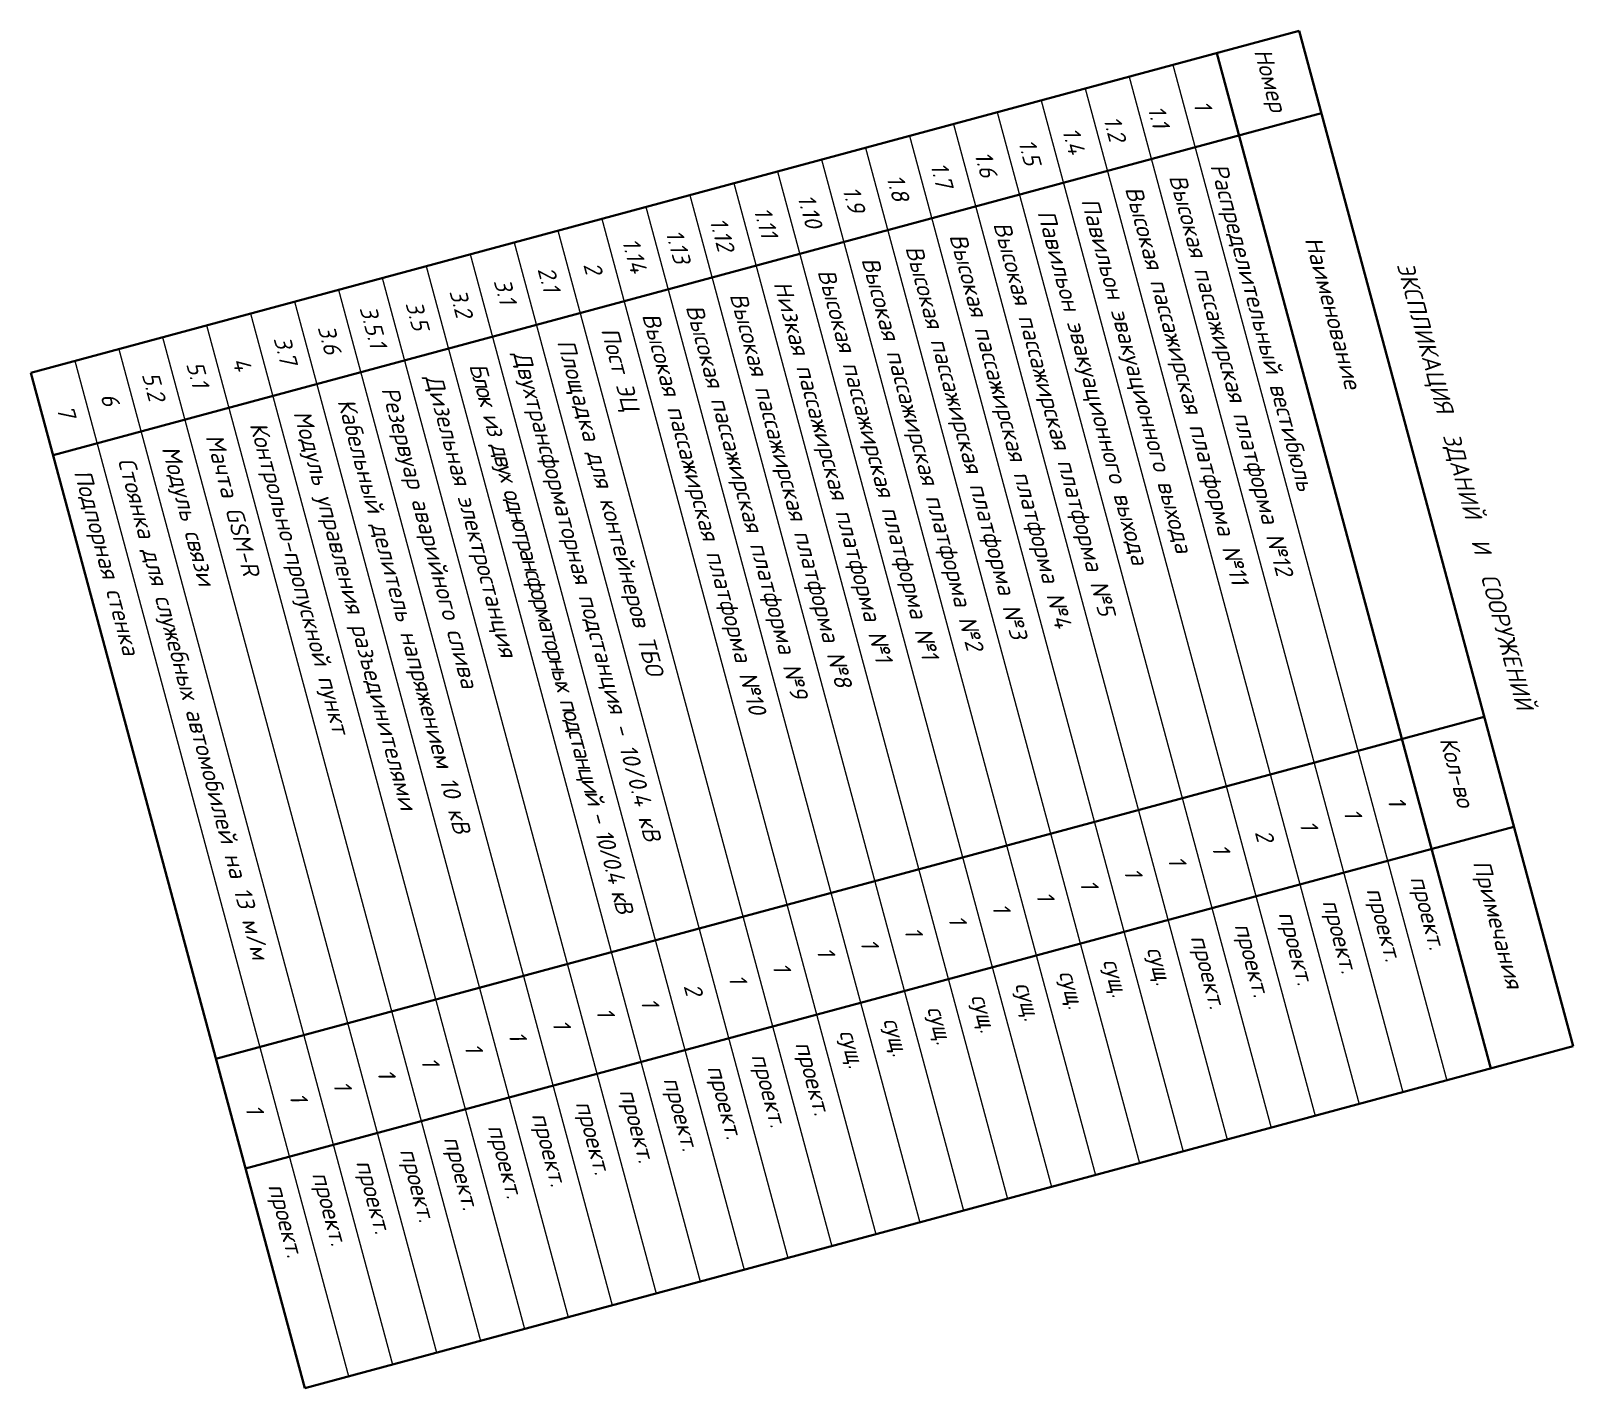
# Model space of a CAD drawing. Extents: x 9060 to 19887, y -4671 to 10703.
# Drawn here: x 10552.6 to 10823.8, y 10033.8 to 10272.6 of the extents above; entities that cross this region are included whole.
import ezdxf
from ezdxf.enums import TextEntityAlignment as Align

# ---------------------------------------------------------------- set-up
doc = ezdxf.new("R2010")
doc.units = 0
doc.header["$PDMODE"] = 3
doc.header["$PDSIZE"] = 1
doc.linetypes.add('Cплошная', pattern=[0])
doc.linetypes.add('осевая', pattern=[50.8, 31.75, -6.35, 6.35, -6.35])
doc.layers.add('-ВЕДОМОСТИ', color=7, linetype='Continuous')
doc.layers.add('МГТ_ГП_размеры', color=7, linetype='Continuous')
doc.layers.add('МГТ_ГП_ЗДАНИЯ', color=12, linetype='Continuous', lineweight=50, true_color=0xbd0000)
doc.layers.add('МГТ_ГП_ОСИ', color=12, linetype='осевая', lineweight=20, true_color=0xbd0000)
doc.styles.add('ГП', font='isocpeui.ttf')
doc.dimstyles.new('ГП_1000', dxfattribs={"dimscale": 0.5, "dimtxt": 2.5, "dimasz": 1.5, "dimexe": 0.8, "dimexo": 0, "dimgap": 0.8, "dimtad": 1, "dimdec": 1, "dimzin": 0, "dimdsep": 46, "dimtxsty": 'ГП', "dimblk": 'ARCHTICK', "dimcen": 3, "dimdle": 0.8, "dimclrd": 7, "dimclre": 7, "dimclrt": 7, "dimaunit": 1, "dimadec": 0, "dimazin": 0, "dimtfac": 1, "dimtdec": 1, "dimtmove": 0, "dimatfit": 3, "dimfxl": 0.18, "dimtfill": 1, "dimtolj": 1, "dimtzin": 0, "dimlwd": 18, "dimlwe": 18, "dimarcsym": 0})

msp = doc.modelspace()

# ---------------------------------------------------------------- texts
at = {"layer": '-ВЕДОМОСТИ', "lineweight": 5, "char_height": 3, "attachment_point": 1, "rotation": 285.0886, "style": 'ГП'}
for s, insert, width in [('\\pi0.70728;{\\W1;Номер}', (10770.33, 10270.5), 110), ('\\pi54.45568;1', (10745.67, 10313.22), 110), ('\\pi52.97045;1.2', (10730.22, 10309.06), 110), ('\\pi53.21364;1.1', (10737.94, 10311.14), 110), ('\\pi53.02841;1.4', (10722.97, 10307.11), 110), ('\\pi52.98068;1.5', (10715.25, 10305.02), 110), ('\\pi52.90341;1.7', (10699.8, 10300.86), 110), ('\\pi53.05909;1.6', (10707.53, 10302.94), 110), ('  Распределительный вестибюль', (10761.81, 10253.34), 110), ('\\pi52.97045;1.8', (10692.08, 10298.78), 110), ('  Высокая пассажирская платформа №12', (10754.57, 10251.38), 110), ('\\pi52.24773;1.10', (10676.63, 10294.61), 110), ('\\pi52.97273;1.9', (10684.35, 10296.69), 110), ('  Высокая пассажирская платформа №11', (10746.84, 10249.3), 110), ('\\pi52.4375;1.11', (10668.9, 10292.53), 110), ('  Павильон эвакуационного выхода', (10731.4, 10245.14), 110), ('  Павильон эвакуационного выхода', (10739.12, 10247.22), 110), ('\\pi52.19432;1.12', (10661.18, 10290.45), 110), ('  Высокая пассажирская платформа №5', (10723.67, 10243.05), 110), ('\\pi52.25227;1.14', (10645.77, 10286.9), 110), ('\\pi52.19545;1.13', (10653.46, 10288.36), 110), ('  Высокая пассажирская платформа №4', (10715.95, 10240.97), 110), ('\\pi20.636;{\\W1;Наименование}', (10774.06, 10256.64), 110), ('  Высокая пассажирская платформа №3', (10708.22, 10238.89), 110), ('\\pi52.625;2.1', (10630.82, 10282.26), 110), ('\\pi53.93523;2', (10638.54, 10284.34), 110), ('  Высокая пассажирская платформа №1', (10692.77, 10234.72), 110), ('  Высокая пассажирская платформа №2', (10700.5, 10236.81), 110), ('\\pi47.841;ЭКСПЛИКАЦИЯ  ЗДАНИЙ  И  СООРУЖЕНИЙ', (10783.16, 10278.42), 225.0024), ('\\pi52.625;3.1', (10623.1, 10280.18), 110), ('  Низкая пассажирская платформа №1', (10685.05, 10232.64), 110), ('\\pi52.39205;3.5', (10607.65, 10276.01), 110), ('\\pi52.38182;3.2', (10615.37, 10278.1), 110), ('  Высокая пассажирская платформа №8', (10677.33, 10230.56), 110), ('\\pi51.07159;3.5.1', (10599.92, 10273.93), 110), ('  Высокая пассажирская платформа №10', (10661.92, 10227.01), 110), ('  Высокая пассажирская платформа №9', (10669.6, 10228.48), 110), ('\\pi52.47045;3.6', (10592.2, 10271.85), 110), ('  Пост ЭЦ', (10654.69, 10224.46), 110), ('\\pi52.31477;3.7', (10584.48, 10269.76), 110), ('  {\\C7;Площадка для контейнеров ТБО}', (10646.97, 10222.37), 110), ('\\pi52.625;5.1', (10569.03, 10265.6), 110), ('\\pi54.07386;4', (10576.75, 10267.68), 110), ('  {\\T0.85;Блок из двух однотрансформаторных подстанций - 10/0.4 кВ}', (10631.52, 10218.21), 110), ('  Двухтрансформаторная подстанция - 10/0.4 кВ', (10639.24, 10220.29), 110), ('\\pi52.38182;5.2', (10561.3, 10263.52), 110), ('  Дизельная электростанция ', (10623.79, 10216.13), 110), ('\\pi54.09318;6', (10553.58, 10261.43), 110), ('  Резервуар аварийного слива', (10616.07, 10214.04), 110), ('\\pi54.17273;7', (10545.85, 10259.35), 110), ('{\\C7;  Модуль управления разъединителями}', (10600.62, 10209.88), 110), ('{\\C7;  Кабельный делитель напряжением 10 кВ}', (10608.35, 10211.96), 110), ('  Контрольно-пропускной пункт', (10592.9, 10207.8), 110), ('  Мачта GSM-R', (10585.17, 10205.71), 110), ('  Модуль связи', (10577.45, 10203.63), 110), ('  {\\C7;Подпорная стенка}', (10562, 10199.47), 110), ('  {\\C7;Стоянка для служебных автомобилей на 13 м/м}', (10569.72, 10201.55), 110), ('\\pi1.768;{\\W1;Кол-во}', (10802.69, 10150.43), 110), ('\\pi54.45568;1', (10779.77, 10190.77), 110), ('\\pi54.45568;1', (10772.05, 10188.69), 110), ('\\pi54.45568;1', (10764.32, 10186.6), 110), ('\\pi53.93523;2', (10756.6, 10184.52), 110), ('\\pi54.45568;1', (10741.15, 10180.36), 110), ('\\pi54.45568;1', (10748.88, 10182.44), 110), ('\\pi54.45568;1', (10733.43, 10178.27), 110), ('\\pi4.1633;{\\W1;Примечания}', (10807.9, 10131.12), 110), ('\\pi54.45568;1', (10725.7, 10176.19), 110), ('проект.', (10790.25, 10122.27), 110), ('проект.', (10797.98, 10124.35), 110), ('\\pi54.45568;1', (10710.25, 10172.03), 110), ('\\pi54.45568;1', (10717.98, 10174.11), 110), ('проект.', (10782.53, 10120.19), 110), ('\\pi54.45568;1', (10702.53, 10169.94), 110), ('проект.', (10774.8, 10118.1), 110), ('\\pi54.45568;1', (10694.81, 10167.86), 110), ('проект.', (10759.35, 10113.94), 110), ('проект.', (10767.08, 10116.02), 110), ('\\pi54.45568;1', (10679.4, 10164.31), 110), ('\\pi54.45568;1', (10687.08, 10165.78), 110), ('сущ.', (10751.63, 10111.86), 110), ('\\pi54.45568;1', (10671.63, 10161.61), 110), ('сущ.', (10743.91, 10109.77), 110), ('\\pi54.45568;1', (10663.91, 10159.53), 110), ('\\pi54.45568;1', (10663.91, 10159.53), 110), ('сущ.', (10736.18, 10107.69), 110), ('\\pi53.93523;2', (10656.18, 10157.45), 110), ('сущ.', (10720.73, 10103.53), 110), ('сущ.', (10728.46, 10105.61), 110), ('1', (10654.81, 10101.09), 5.1494), ('\\pi54.45568;1', (10648.46, 10155.37), 110), ('сущ.', (10713.01, 10101.44), 110), ('1', (10647.09, 10099), 5.1494), ('сущ.', (10705.29, 10099.36), 110), ('1', (10631.64, 10094.84), 5.1494), ('1', (10639.36, 10096.92), 5.1494), ('проект.', (10689.84, 10095.2), 110), ('сущ.', (10697.56, 10097.28), 110), ('\\pi54.45568;1', (10609.84, 10144.95), 110), ('проект.', (10682.11, 10093.11), 110), ('\\pi54.45568;1', (10602.12, 10142.87), 110), ('проект.', (10674.39, 10091.03), 110), ('\\pi54.45568;1', (10594.39, 10140.79), 110), ('проект.', (10658.94, 10086.87), 110), ('проект.', (10666.66, 10088.95), 110), ('\\pi54.45568;1', (10578.94, 10136.62), 110), ('\\pi54.45568;1', (10586.67, 10138.71), 110), ('проект.', (10651.22, 10084.78), 110), ('проект.', (10643.49, 10082.7), 110), ('проект.', (10635.77, 10080.62), 110), ('проект.', (10620.32, 10076.45), 110), ('проект.', (10628.04, 10078.54), 110), ('проект.', (10612.59, 10074.37), 110), ('проект.', (10604.87, 10072.29), 110), ('проект.', (10597.15, 10070.21), 110)]:
    msp.add_mtext(s, dxfattribs=dict(at, insert=insert, width=width))

# ---------------------------------------------------------------- blocks, each defined once
blk = doc.blocks.new('Ном_оси')
at = {"layer": 'МГТ_ГП_ОСИ', "true_color": 0xffffff}
h = blk.add_hatch(color=7, dxfattribs=at)
h.dxf.hatch_style = 1
edge = h.paths.add_edge_path()
edge.add_arc((0, 0), 2.5, 0, 360)
at = {"layer": 'МГТ_ГП_ОСИ', "linetype": 'Cплошная', "lineweight": 40}
blk.add_circle((0, 0), 2.5, dxfattribs=at)
at = {"layer": 'МГТ_ГП_ОСИ', "style": 'ГП'}
blk.add_attdef('ОСЬ', text='', height=2.5, dxfattribs=at).set_placement((-0.43, 0), align=Align.MIDDLE_CENTER)
blk = doc.blocks.new('_ArchTick')
at = {"color": 0, "linetype": 'ByBlock', "lineweight": 35, "const_width": 0.15}
blk.add_lwpolyline([(-0.5, -0.5), (0.5, 0.5)], dxfattribs=at)
blk = doc.blocks.new('*D151')
at = {"layer": 'DEFPOINTS', "color": 0, "transparency": 16777216}
for p in [(9672.69, 12270.6), (9674.23, 12264.38), (9675.26, 12264.84)]:
    blk.add_point(p, dxfattribs=at)
at = {"layer": 'МГТ_ГП_размеры', "color": 7, "linetype": 'Continuous', "lineweight": 18, "transparency": 16777216}
for p, q in [((9672.69, 12270.6), (9671.29, 12269.97)), ((9671.49, 12270.5), (9674.39, 12264.02)), ((9675.26, 12264.84), (9673.86, 12264.22))]:
    blk.add_line(p, q, dxfattribs=at)
at = {"layer": 'МГТ_ГП_размеры', "color": 7, "lineweight": 18, "transparency": 16777216, "xscale": 0.75, "yscale": 0.75, "zscale": 0.75}
for p, rotation in [((9671.66, 12270.13), 114.0768579740528), ((9674.23, 12264.38), 294.0768579740528)]:
    blk.add_blockref('_ArchTick', p, dxfattribs=dict(at, rotation=rotation))
at = {"layer": 'МГТ_ГП_размеры', "color": 7, "transparency": 16777216, "insert": (9673.88, 12267.68), "char_height": 1.25, "attachment_point": 5, "rotation": 294.0769, "style": 'ГП'}
blk.add_mtext('\\A1;6.3', dxfattribs=at)
blk = doc.blocks.new('*D152')
at = {"layer": 'DEFPOINTS', "color": 0, "transparency": 16777216}
for p in [(9673.45, 12272.22), (9673.48, 12272.13), (9676.18, 12273.44)]:
    blk.add_point(p, dxfattribs=at)
at = {"layer": 'МГТ_ГП_размеры', "color": 7, "linetype": 'Continuous', "lineweight": 18, "transparency": 16777216}
for p, q in [((9676.59, 12273.52), (9673.12, 12271.97)), ((9673.45, 12272.22), (9673.65, 12271.77)), ((9676.18, 12273.44), (9676.39, 12272.99))]:
    blk.add_line(p, q, dxfattribs=at)
at = {"layer": 'МГТ_ГП_размеры', "color": 7, "lineweight": 18, "transparency": 16777216, "xscale": 0.75, "yscale": 0.75, "zscale": 0.75}
for p, rotation in [((9673.48, 12272.13), 204.0768579740527), ((9676.22, 12273.36), 24.07685797405278)]:
    blk.add_blockref('_ArchTick', p, dxfattribs=dict(at, rotation=rotation))
at = {"layer": 'МГТ_ГП_размеры', "color": 7, "transparency": 16777216, "insert": (9674.43, 12273.68), "char_height": 1.25, "attachment_point": 5, "rotation": 24.0769, "style": 'ГП'}
blk.add_mtext('\\A1;3.0', dxfattribs=at)
blk = doc.blocks.new('Каб. делитель')
at = {"layer": 'МГТ_ГП_ЗДАНИЯ', "lineweight": 30, "true_color": 0xd14d58, "transparency": 33554610}
h = blk.add_hatch(color=13, dxfattribs=at)
h.dxf.hatch_style = 1
h.set_gradient(color1=(210, 81, 91), color2=(255, 240, 240), tint=1, name='HEMISPHERICAL')
h.paths.add_polyline_path([(0, 3), (6.3, 3), (6.3, 0), (0, 0)])
at = {"layer": 'МГТ_ГП_ЗДАНИЯ'}
h = blk.add_hatch(color=256, dxfattribs=at)
h.dxf.hatch_style = 1
h.paths.add_polyline_path([(0.2, 2.8), (6.1, 2.8), (6.1, 0.2), (3.65, 0.2), (3.65, 0), (6.3, 0), (6.3, 2.8), (6.3, 3), (0, 3), (0, 0), (1.98, 0), (2.65, 0), (2.65, 0.2), (0.2, 0.2)])
for points in [[(3.65, 0), (6.3, 0), (6.3, 3), (0, 3), (0, 0), (2.65, 0)], [(3.65, 0.2), (6.1, 0.2), (6.1, 2.8), (0.2, 2.8), (0.2, 0.2), (2.65, 0.2)], [(2.65, -0.6), (2.65, 0.6)], [(3.65, -0.6), (3.65, 0.6)]]:
    blk.add_lwpolyline(points, dxfattribs=at)
at = {"layer": 'МГТ_ГП_ОСИ'}
for points in [[(6.1, 3), (-3.18, 3)], [(0, 2.8), (0, -3.05)], [(6.3, 2.8), (6.3, -3.05)], [(1.98, 0), (-3.18, 0)]]:
    blk.add_lwpolyline(points, dxfattribs=at)
at = {"layer": 'МГТ_ГП_ОСИ', "xscale": 0.5, "yscale": 0.5, "zscale": 0.5}
for p, values in [((-4.43, 3), {'ОСЬ': '1'}), ((-4.43, 0), {'ОСЬ': '2'}), ((0, -4.3), {'ОСЬ': 'Б'}), ((6.3, -4.3), {'ОСЬ': 'А'})]:
    blk.add_blockref('Ном_оси', p, dxfattribs=at).add_auto_attribs(values)
at = {"layer": 'МГТ_ГП_размеры'}
dim = blk.add_linear_dim(base=(-1.08, 0), p1=(-1.17, 3), p2=(-1.17, 0), angle=90, dimstyle='ГП_1000', dxfattribs=at)
dim.commit()
dim.dimension.update_dxf_attribs({"geometry": '*D152', "text_midpoint": (-2.11, 1.5), "insert": (7256.95, -13838.44)})
dim = blk.add_linear_dim(base=(6.3, -2.48), p1=(0, -1.35), p2=(6.3, -1.35), dimstyle='ГП_1000', dxfattribs=at)
dim.commit()
dim.dimension.update_dxf_attribs({"geometry": '*D151', "text_midpoint": (3.15, -1.46), "insert": (7256.95, -13838.44)})

# ---------------------------------------------------------------- linework, layer by layer
at = {"layer": '-ВЕДОМОСТИ', "lineweight": 35}
msp.add_line((10775.59, 10272.59), (10823.75, 10093.97), dxfattribs=at)
for points in [[(10775.59, 10272.59), (10552.56, 10212.46)], [(10761.11, 10268.68), (10809.27, 10090.06)], [(10779.5, 10258.11), (10556.46, 10197.97)], [(10552.56, 10212.46), (10600.72, 10033.83)], [(10808.13, 10151.9), (10585.1, 10091.77)], [(10813.34, 10132.59), (10590.3, 10072.46)], [(10823.75, 10093.97), (10600.72, 10033.83)]]:
    msp.add_lwpolyline(points, dxfattribs=at)
at = {"layer": '-ВЕДОМОСТИ', "lineweight": 5}
for points in [[(10753.39, 10266.6), (10801.54, 10087.98)], [(10737.94, 10262.44), (10786.1, 10083.81)], [(10745.66, 10264.52), (10793.82, 10085.9)], [(10730.21, 10260.35), (10778.37, 10081.73)], [(10722.49, 10258.27), (10770.65, 10079.65)], [(10707.04, 10254.11), (10755.2, 10075.48)], [(10714.77, 10256.19), (10762.92, 10077.57)], [(10699.32, 10252.02), (10747.48, 10073.4)], [(10691.59, 10249.94), (10739.75, 10071.32)], [(10676.14, 10245.78), (10724.3, 10067.15)], [(10683.87, 10247.86), (10732.03, 10069.24)], [(10668.42, 10243.69), (10716.58, 10065.07)], [(10660.7, 10241.61), (10708.85, 10062.99)], [(10652.97, 10239.53), (10701.13, 10060.91)], [(10637.52, 10235.36), (10685.68, 10056.74)], [(10645.25, 10237.45), (10693.41, 10058.82)], [(10629.8, 10233.28), (10677.96, 10054.66)], [(10622.08, 10231.2), (10670.23, 10052.58)], [(10606.63, 10227.03), (10654.79, 10048.41)], [(10614.35, 10229.12), (10662.51, 10050.49)], [(10598.9, 10224.95), (10647.06, 10046.33)], [(10591.18, 10222.87), (10639.34, 10044.25)], [(10575.73, 10218.7), (10623.89, 10040.08)], [(10583.45, 10220.79), (10631.61, 10042.16)], [(10568.01, 10216.62), (10616.16, 10038)], [(10560.28, 10214.54), (10608.44, 10035.92)], [(10560.28, 10214.54), (10608.44, 10035.92)]]:
    msp.add_lwpolyline(points, dxfattribs=at)

# ---------------------------------------------------------------- block references
at = {"layer": 'МГТ_ГП_ЗДАНИЯ', "rotation": 304.2002958476089}
msp.add_blockref('Каб. делитель', (10365.27, 10219.31), dxfattribs=at)

msp.set_redraw_order([(e.dxf.handle, doc.entitydb.next_handle()) for e in msp.query("TEXT MTEXT ATTDEF DIMENSION ARC_DIMENSION")])  # texts and dimensions are drawn at this point

doc.saveas('drawing.dxf')
